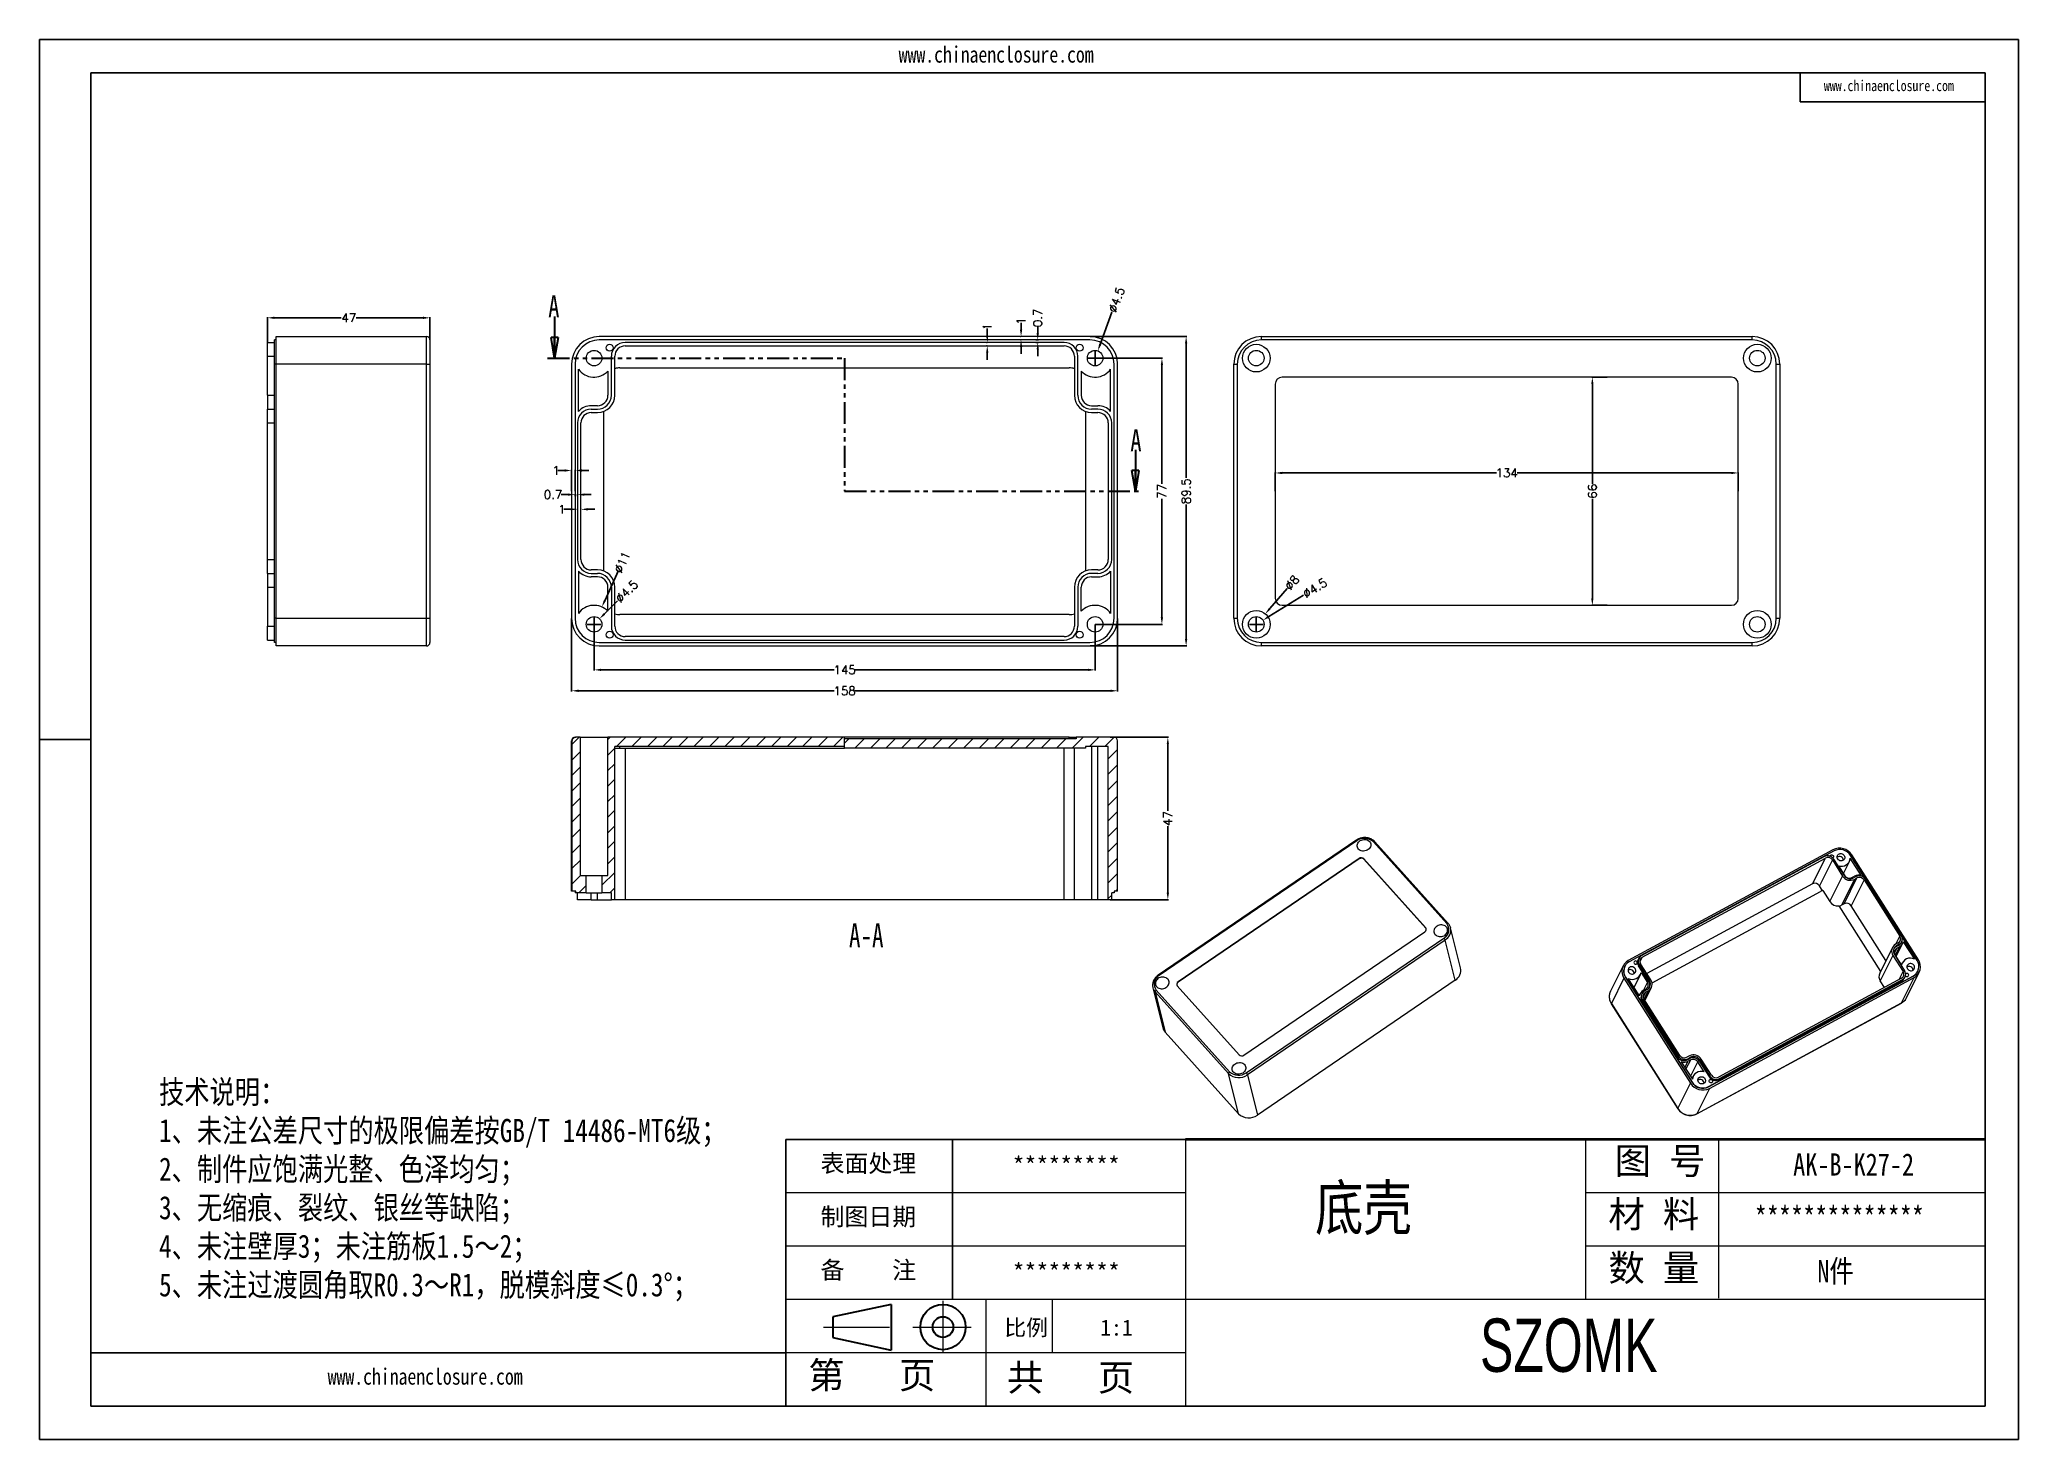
# Model space of a CAD drawing. Header units: inches. Extents: x 953 to 2288, y 1089 to 1493.
# Drawn here: x 953 to 1526, y 1089 to 1493 of the extents above; entities that cross this region are included whole.
import ezdxf

# ---------------------------------------------------------------- set-up
doc = ezdxf.new("R2010")
doc.units = ezdxf.units.IN
doc.linetypes.add('CENTER2', pattern=[28.575, 19.05, -3.175, 3.175, -3.175])
doc.linetypes.add('PHANTOM', pattern=[12.7, 6.35, -1.27, 1.27, -1.27, 1.27, -1.27])
doc.layers.add('文字', color=81, linetype='Continuous')
for name, color, linetype, lineweight in [('粗实线', 7, 'Continuous', 30), ('细实线', 3, 'Continuous', 9), ('细点划线', 2, 'CENTER2', 9)]:
    doc.layers.add(name, color=color, linetype=linetype, lineweight=lineweight)
doc.styles.add('SLDTEXTSTYLE0', font='TXT', dxfattribs={"width": 0.75})
doc.styles.add('SLDTEXTSTYLE3', font='TXT', dxfattribs={"width": 0.7})
doc.styles.get("Standard").update_dxf_attribs({"font": 'txt', "bigfont": 'gbcbig.shx'})
doc.styles.add('宋体', font='', dxfattribs={"width": 0.8, "height": 3.5})
doc.styles.add('长仿宋', font='', dxfattribs={"width": 0.7, "height": 4})
doc.styles.get('宋体').set_extended_font_data('SimSun')
doc.styles.get('长仿宋').set_extended_font_data('SimSun')
doc.dimstyles.new('2.5', dxfattribs={"dimtxt": 2.5, "dimasz": 2, "dimexe": 0.18, "dimexo": 0.0625, "dimgap": 0.09, "dimtad": 0, "dimzin": 9, "dimdsep": 46, "dimtxsty": 'Standard', "dimcen": 2, "dimclrd": 3, "dimclre": 3, "dimadec": 0, "dimazin": 2, "dimtfac": 1, "dimtofl": 0, "dimtmove": 0, "dimatfit": 3, "dimfxl": 1, "dimtolj": 1, "dimtzin": 0, "dimarcsym": 0})
pattern_1 = [(45, (-500.1424, -973.327), (-2.245064, 2.245064), [])]

msp = doc.modelspace()

# ---------------------------------------------------------------- texts
at = {"color": 7, "linetype": 'Continuous', "char_height": 6.35, "attachment_point": 1, "style": 'SLDTEXTSTYLE0'}
for insert in [(1100.293, 1419.447), (1268.753, 1380.7)]:
    msp.add_mtext('A', dxfattribs=dict(at, insert=insert))
at = {"color": 0, "linetype": 'Continuous', "lineweight": 0, "insert": (1192.328, 1237.824), "char_height": 7, "attachment_point": 2, "style": 'SLDTEXTSTYLE3'}
msp.add_mtext('A-A', dxfattribs=at)
at = {"char_height": 5.07288, "width": 2883.17284, "attachment_point": 1}
for s, insert in [('{\\fSimHei|b0|i0|c134|p49;表面处理}', (1179.107, 1170.901)), ('{\\fSimHei|b0|i0|c134|p49;*********}', (1234.668, 1170.249)), ('{\\fSimHei|b0|i0|c134|p49;制图日期}', (1179.107, 1155.476)), ('{\\fSimHei|b0|i0|c134|p49;备    注}', (1179.107, 1140.05)), ('{\\fSimHei|b0|i0|c134|p49;*********}', (1234.668, 1139.398))]:
    msp.add_mtext(s, dxfattribs=dict(at, insert=insert))
at = {"layer": '文字', "color": 0, "attachment_point": 1, "style": '宋体'}
for s, insert, char_height, width in [('www.chinaenclosure.com', (1201.703, 1491.483), 4.71329, 82.80807), ('www.chinaenclosure.com', (1469.456, 1481.666), 3.1422, 55.20538), ('{\\H1.111x;技术说明：\\P1、未注公差尺寸的极限偏差按GB/T 14486-MT6级；\\P2、制件应饱满光整、色泽均匀；\\P3、无缩痕、裂纹、银丝等缺陷；\\P4、未注壁厚3；未注筋板1.5～2；\\P5、未注过渡圆角取R0.3～R1，脱模斜度≤0.3%%D；}', (987.667, 1192.373), 6.02552, 219.46963), ('{\\H1.111x;AK-B-K27-2}', (1460.572, 1171.249), 5.7845, 66.87529), ('底壳', (1322.181, 1161.962), 12.8544, 164.33939), ('{\\H1.111x;**************}', (1449.445, 1155.824), 5.7845, 66.87529), ('{\\H1.111x;N件}', (1467.569, 1140.399), 5.7845, 66.87529), ('www.chinaenclosure.com', (1036.459, 1109.064), 4.71329, 82.80807)]:
    msp.add_mtext(s, dxfattribs=dict(at, insert=insert, char_height=char_height, width=width))
at = {"layer": '粗实线', "insert": (1369.951, 1123.479), "char_height": 15.42533, "width": 172.97979, "attachment_point": 1, "style": '长仿宋'}
msp.add_mtext('{\\fSTXinwei|b0|i0|c134|p2;SZOMK}', dxfattribs=at)
at = {"layer": '细实线', "color": 7, "attachment_point": 1}
for s, insert, char_height, width in [('{\\fSimSun|b0|i0|c134|p54;图 号}', (1408.907, 1172.937), 7.71266, 38.56332), ('{\\fSimSun|b0|i0|c134|p54;材 料   }', (1407.079, 1157.512), 7.71266, 38.56332), ('{\\fSimSun|b0|i0|c134|p54;数 量}', (1407.116, 1142.01), 7.71266, 34.84679), ('{\\fSimSun|b0|i0|c134|p54;比例}', (1232.29, 1123.161), 4.6276, 20.31372), ('{\\fSimSun|b0|i0|c134|p54;1:1}', (1260.008, 1123.161), 4.6276, 20.31372), ('{\\fSimSun|b0|i0|c134|p54;第   页}', (1175.536, 1110.926), 7.71266, 57.84498), ('{\\fSimSun|b0|i0|c134|p54; 共   页}', (1227.835, 1110.271), 7.71266, 57.84498)]:
    msp.add_mtext(s, dxfattribs=dict(at, insert=insert, char_height=char_height, width=width))

# ---------------------------------------------------------------- blocks, each defined once
blk = doc.blocks.new('_CLOSED')
at = {"color": 0, "linetype": 'ByBlock', "lineweight": -2}
for p, q in [((-1, 0.166667), (0, 0)), ((-1, 0.166667), (-1, -0.166667)), ((0, 0), (-1, -0.166667)), ((0, 0), (-1, 0))]:
    blk.add_line(p, q, dxfattribs=at)
blk = doc.blocks.new('*D129')
at = {"color": 3, "lineweight": -2}
for p, q in [((1019.07, 1405.89), (1019.07, 1413.13)), ((1021.07, 1412.95), (1040.4, 1412.95)), ((1064.07, 1412.95), (1044.74, 1412.95)), ((1066.07, 1406.61), (1066.07, 1413.13))]:
    blk.add_line(p, q, dxfattribs=at)
at = {"color": 3}
for points in [[(1021.07, 1413.28), (1021.07, 1412.61), (1019.07, 1412.95)], [(1064.07, 1413.28), (1064.07, 1412.61), (1066.07, 1412.95)]]:
    blk.add_solid(points, dxfattribs=at)
at = {"layer": 'Defpoints', "color": 0}
for p in [(1066.07, 1412.95), (1019.07, 1405.83), (1066.07, 1406.55)]:
    blk.add_point(p, dxfattribs=at)
at = {"color": 0, "insert": (1042.57, 1412.95), "char_height": 2.5, "attachment_point": 5}
blk.add_mtext('\\A1;47', dxfattribs=at)
blk = doc.blocks.new('*D130')
at = {"color": 3, "lineweight": -2}
for p, q in [((1113.56, 1324.22), (1113.56, 1310.93)), ((1258.56, 1324.22), (1258.56, 1310.93)), ((1115.56, 1311.11), (1183.05, 1311.11)), ((1256.56, 1311.11), (1189.06, 1311.11))]:
    blk.add_line(p, q, dxfattribs=at)
at = {"color": 3}
for points in [[(1115.56, 1311.45), (1115.56, 1310.78), (1113.56, 1311.11)], [(1256.56, 1311.45), (1256.56, 1310.78), (1258.56, 1311.11)]]:
    blk.add_solid(points, dxfattribs=at)
at = {"layer": 'Defpoints', "color": 0}
for p in [(1113.56, 1324.28), (1258.56, 1324.28), (1258.56, 1311.11)]:
    blk.add_point(p, dxfattribs=at)
at = {"color": 0, "insert": (1186.06, 1311.11), "char_height": 2.5, "attachment_point": 5}
blk.add_mtext('\\A1;145', dxfattribs=at)
blk = doc.blocks.new('*D131')
at = {"color": 3, "lineweight": -2}
for p, q in [((1107.06, 1325.97), (1107.06, 1304.88)), ((1265.06, 1325.97), (1265.06, 1304.88)), ((1109.06, 1305.06), (1183.05, 1305.06)), ((1263.06, 1305.06), (1189.06, 1305.06))]:
    blk.add_line(p, q, dxfattribs=at)
at = {"color": 3}
for points in [[(1109.06, 1305.39), (1109.06, 1304.72), (1107.06, 1305.06)], [(1263.06, 1305.39), (1263.06, 1304.72), (1265.06, 1305.06)]]:
    blk.add_solid(points, dxfattribs=at)
at = {"layer": 'Defpoints', "color": 0}
for p in [(1107.06, 1326.03), (1265.06, 1326.03), (1107.06, 1305.06)]:
    blk.add_point(p, dxfattribs=at)
at = {"color": 0, "insert": (1186.06, 1305.06), "char_height": 2.5, "attachment_point": 5}
blk.add_mtext('\\A1;158', dxfattribs=at)
blk = doc.blocks.new('*D132')
at = {"color": 3, "lineweight": -2}
for p, q in [((1257.12, 1407.53), (1285.08, 1407.53)), ((1284.9, 1405.53), (1284.9, 1366.62)), ((1284.9, 1320.03), (1284.9, 1358.94)), ((1257.12, 1318.03), (1285.08, 1318.03))]:
    blk.add_line(p, q, dxfattribs=at)
at = {"color": 3}
for points in [[(1284.56, 1405.53), (1285.23, 1405.53), (1284.9, 1407.53)], [(1284.56, 1320.03), (1285.23, 1320.03), (1284.9, 1318.03)]]:
    blk.add_solid(points, dxfattribs=at)
at = {"layer": 'Defpoints', "color": 0}
for p in [(1257.06, 1407.53), (1284.9, 1407.53), (1257.06, 1318.03)]:
    blk.add_point(p, dxfattribs=at)
at = {"color": 0, "insert": (1284.9, 1362.78), "char_height": 2.5, "attachment_point": 5, "rotation": 90}
blk.add_mtext('\\A1;89.5', dxfattribs=at)
blk = doc.blocks.new('*D133')
at = {"color": 3, "lineweight": -2}
for p, q in [((1258.62, 1401.28), (1278.07, 1401.28)), ((1277.89, 1399.28), (1277.89, 1364.95)), ((1277.89, 1326.28), (1277.89, 1360.61)), ((1258.62, 1324.28), (1278.07, 1324.28))]:
    blk.add_line(p, q, dxfattribs=at)
at = {"color": 3}
for points in [[(1277.55, 1399.28), (1278.22, 1399.28), (1277.89, 1401.28)], [(1277.55, 1326.28), (1278.22, 1326.28), (1277.89, 1324.28)]]:
    blk.add_solid(points, dxfattribs=at)
at = {"layer": 'Defpoints', "color": 0}
for p in [(1258.56, 1401.28), (1277.89, 1401.28), (1258.56, 1324.28)]:
    blk.add_point(p, dxfattribs=at)
at = {"color": 0, "insert": (1277.89, 1362.78), "char_height": 2.5, "attachment_point": 5, "rotation": 90}
blk.add_mtext('\\A1;77', dxfattribs=at)
blk = doc.blocks.new('*D134')
at = {"color": 3, "lineweight": -2}
for p, q in [((1263.43, 1414.54), (1260.02, 1405.27)), ((1258.56, 1399.28), (1258.56, 1403.28)), ((1256.56, 1401.28), (1260.56, 1401.28))]:
    blk.add_line(p, q, dxfattribs=at)
at = {"color": 3}
blk.add_solid([(1259.71, 1405.39), (1260.34, 1405.16), (1259.33, 1403.39)], dxfattribs=at)
at = {"layer": 'Defpoints', "color": 0}
for p in [(1259.33, 1403.39), (1257.78, 1399.17)]:
    blk.add_point(p, dxfattribs=at)
at = {"color": 0, "insert": (1264.75, 1418.14), "char_height": 2.5, "attachment_point": 5, "rotation": 69.8298}
blk.add_mtext('\\A1;∅4.5', dxfattribs=at)
blk = doc.blocks.new('*D135')
at = {"color": 3, "lineweight": -2}
for p, q in [((1237.13, 1409.53), (1237.13, 1411.53)), ((1237.07, 1407.53), (1236.95, 1407.53)), ((1237.07, 1406.53), (1236.95, 1406.53)), ((1237.13, 1404.53), (1237.13, 1402.53))]:
    blk.add_line(p, q, dxfattribs=at)
at = {"color": 3}
for points in [[(1236.8, 1409.53), (1237.46, 1409.53), (1237.13, 1407.53)], [(1236.8, 1404.53), (1237.46, 1404.53), (1237.13, 1406.53)]]:
    blk.add_solid(points, dxfattribs=at)
at = {"layer": 'Defpoints', "color": 0}
for p in [(1237.13, 1407.53), (1237.13, 1407.53), (1237.13, 1406.53)]:
    blk.add_point(p, dxfattribs=at)
at = {"color": 0, "insert": (1237.13, 1412.04), "char_height": 2.5, "attachment_point": 5, "rotation": 90}
blk.add_mtext('\\A1;1', dxfattribs=at)
blk = doc.blocks.new('*D136')
at = {"color": 3, "lineweight": -2}
for p, q in [((1241.95, 1408.53), (1241.95, 1410.53)), ((1241.42, 1406.53), (1242.13, 1406.53)), ((1241.42, 1405.83), (1242.13, 1405.83)), ((1241.95, 1403.83), (1241.95, 1401.83))]:
    blk.add_line(p, q, dxfattribs=at)
at = {"color": 3}
for points in [[(1241.62, 1408.53), (1242.28, 1408.53), (1241.95, 1406.53)], [(1241.62, 1403.83), (1242.28, 1403.83), (1241.95, 1405.83)]]:
    blk.add_solid(points, dxfattribs=at)
at = {"layer": 'Defpoints', "color": 0}
for p in [(1241.36, 1406.53), (1241.36, 1405.83), (1241.95, 1406.53)]:
    blk.add_point(p, dxfattribs=at)
at = {"color": 0, "insert": (1241.95, 1412.91), "char_height": 2.5, "attachment_point": 5, "rotation": 90}
blk.add_mtext('\\A1;0.7', dxfattribs=at)
blk = doc.blocks.new('*D137')
at = {"color": 3, "lineweight": -2}
for p, q in [((1227.34, 1407.83), (1227.34, 1409.83)), ((1227.27, 1405.83), (1227.16, 1405.83)), ((1227.27, 1404.83), (1227.16, 1404.83)), ((1227.34, 1402.83), (1227.34, 1400.83))]:
    blk.add_line(p, q, dxfattribs=at)
at = {"color": 3}
for points in [[(1227, 1407.83), (1227.67, 1407.83), (1227.34, 1405.83)], [(1227, 1402.83), (1227.67, 1402.83), (1227.34, 1404.83)]]:
    blk.add_solid(points, dxfattribs=at)
at = {"layer": 'Defpoints', "color": 0}
for p in [(1227.34, 1405.83), (1227.34, 1405.83), (1227.34, 1404.83)]:
    blk.add_point(p, dxfattribs=at)
at = {"color": 0, "insert": (1227.34, 1410.34), "char_height": 2.5, "attachment_point": 5, "rotation": 90}
blk.add_mtext('\\A1;1', dxfattribs=at)
blk = doc.blocks.new('*D138')
at = {"color": 3, "lineweight": -2}
for p, q in [((1314.14, 1334.68), (1309.11, 1328.83)), ((1303.19, 1324.28), (1307.19, 1324.28)), ((1305.19, 1322.28), (1305.19, 1326.28))]:
    blk.add_line(p, q, dxfattribs=at)
at = {"color": 3}
blk.add_solid([(1308.85, 1329.05), (1309.36, 1328.61), (1307.8, 1327.31)], dxfattribs=at)
at = {"layer": 'Defpoints', "color": 0}
for p in [(1307.8, 1327.31), (1302.59, 1321.25)]:
    blk.add_point(p, dxfattribs=at)
at = {"color": 0, "insert": (1315.55, 1336.33), "char_height": 2.5, "attachment_point": 5, "rotation": 49.3062}
blk.add_mtext('\\A1;∅8', dxfattribs=at)
blk = doc.blocks.new('*D139')
at = {"color": 3, "lineweight": -2}
for p, q in [((1318.88, 1332.74), (1308.81, 1326.52)), ((1303.19, 1324.28), (1307.19, 1324.28)), ((1305.19, 1322.28), (1305.19, 1326.28))]:
    blk.add_line(p, q, dxfattribs=at)
at = {"color": 3}
blk.add_solid([(1308.63, 1326.8), (1308.99, 1326.23), (1307.11, 1325.46)], dxfattribs=at)
at = {"layer": 'Defpoints', "color": 0}
for p in [(1303.28, 1323.1), (1307.11, 1325.46)]:
    blk.add_point(p, dxfattribs=at)
at = {"color": 0, "insert": (1322.15, 1334.76), "char_height": 2.5, "attachment_point": 5, "rotation": 31.7253}
blk.add_mtext('\\A1;∅4.5', dxfattribs=at)
blk = doc.blocks.new('*D140')
at = {"color": 3, "lineweight": -2}
for p, q in [((1120.3, 1331.08), (1116.55, 1327.3)), ((1111.56, 1324.28), (1115.56, 1324.28)), ((1113.56, 1322.28), (1113.56, 1326.28))]:
    blk.add_line(p, q, dxfattribs=at)
at = {"color": 3}
blk.add_solid([(1116.31, 1327.54), (1116.79, 1327.07), (1115.14, 1325.88)], dxfattribs=at)
at = {"layer": 'Defpoints', "color": 0}
for p in [(1115.14, 1325.88), (1111.97, 1322.68)]:
    blk.add_point(p, dxfattribs=at)
at = {"color": 0, "insert": (1123, 1333.81), "char_height": 2.5, "attachment_point": 5, "rotation": 45.2681}
blk.add_mtext('\\A1;∅4.5', dxfattribs=at)
blk = doc.blocks.new('*D141')
at = {"color": 3, "lineweight": -2}
for p, q in [((1120.61, 1339.89), (1116.64, 1331.12)), ((1111.56, 1324.28), (1115.56, 1324.28)), ((1113.56, 1322.28), (1113.56, 1326.28))]:
    blk.add_line(p, q, dxfattribs=at)
at = {"color": 3}
blk.add_solid([(1116.34, 1331.25), (1116.95, 1330.98), (1115.82, 1329.29)], dxfattribs=at)
at = {"layer": 'Defpoints', "color": 0}
for p in [(1115.82, 1329.29), (1111.29, 1319.27)]:
    blk.add_point(p, dxfattribs=at)
at = {"color": 0, "insert": (1121.68, 1342.25), "char_height": 2.5, "attachment_point": 5, "rotation": 65.6893}
blk.add_mtext('\\A1;∅11', dxfattribs=at)
blk = doc.blocks.new('*D142')
at = {"color": 3, "lineweight": -2}
for p, q in [((1105.06, 1368.79), (1103.06, 1368.79)), ((1107.06, 1362.84), (1107.06, 1368.97)), ((1108.06, 1362.84), (1108.06, 1368.97)), ((1110.06, 1368.79), (1112.06, 1368.79))]:
    blk.add_line(p, q, dxfattribs=at)
at = {"color": 3}
for points in [[(1105.06, 1369.12), (1105.06, 1368.45), (1107.06, 1368.79)], [(1110.06, 1369.12), (1110.06, 1368.45), (1108.06, 1368.79)]]:
    blk.add_solid(points, dxfattribs=at)
at = {"layer": 'Defpoints', "color": 0}
for p in [(1107.06, 1368.79), (1107.06, 1362.78), (1108.06, 1362.78)]:
    blk.add_point(p, dxfattribs=at)
at = {"color": 0, "insert": (1102.55, 1368.79), "char_height": 2.5, "attachment_point": 5}
blk.add_mtext('\\A1;1', dxfattribs=at)
blk = doc.blocks.new('*D143')
at = {"color": 3, "lineweight": -2}
for p, q in [((1106.06, 1361.8), (1104.06, 1361.8)), ((1108.06, 1361.36), (1108.06, 1361.98)), ((1108.76, 1361.36), (1108.76, 1361.98)), ((1110.76, 1361.8), (1112.76, 1361.8))]:
    blk.add_line(p, q, dxfattribs=at)
at = {"color": 3}
for points in [[(1106.06, 1362.14), (1106.06, 1361.47), (1108.06, 1361.8)], [(1110.76, 1362.14), (1110.76, 1361.47), (1108.76, 1361.8)]]:
    blk.add_solid(points, dxfattribs=at)
at = {"layer": 'Defpoints', "color": 0}
for p in [(1108.06, 1361.8), (1108.06, 1361.29), (1108.76, 1361.29)]:
    blk.add_point(p, dxfattribs=at)
at = {"color": 0, "insert": (1101.68, 1361.8), "char_height": 2.5, "attachment_point": 5}
blk.add_mtext('\\A1;0.7', dxfattribs=at)
blk = doc.blocks.new('*D144')
at = {"color": 3, "lineweight": -2}
for p, q in [((1106.76, 1357.55), (1104.76, 1357.55)), ((1108.76, 1357.62), (1108.76, 1357.73)), ((1109.76, 1357.62), (1109.76, 1357.73)), ((1111.76, 1357.55), (1113.76, 1357.55))]:
    blk.add_line(p, q, dxfattribs=at)
at = {"color": 3}
for points in [[(1106.76, 1357.89), (1106.76, 1357.22), (1108.76, 1357.55)], [(1111.76, 1357.89), (1111.76, 1357.22), (1109.76, 1357.55)]]:
    blk.add_solid(points, dxfattribs=at)
at = {"layer": 'Defpoints', "color": 0}
for p in [(1108.76, 1357.55), (1108.76, 1357.55), (1109.76, 1357.55)]:
    blk.add_point(p, dxfattribs=at)
at = {"color": 0, "insert": (1104.25, 1357.55), "char_height": 2.5, "attachment_point": 5}
blk.add_mtext('\\A1;1', dxfattribs=at)
blk = doc.blocks.new('*D145')
at = {"color": 3, "lineweight": -2}
for p, q in [((1262.92, 1291.62), (1279.78, 1291.62)), ((1279.6, 1289.62), (1279.6, 1270.29)), ((1279.6, 1246.62), (1279.6, 1265.94)), ((1262.92, 1244.62), (1279.78, 1244.62))]:
    blk.add_line(p, q, dxfattribs=at)
at = {"color": 3}
for points in [[(1279.27, 1289.62), (1279.94, 1289.62), (1279.6, 1291.62)], [(1279.27, 1246.62), (1279.94, 1246.62), (1279.6, 1244.62)]]:
    blk.add_solid(points, dxfattribs=at)
at = {"layer": 'Defpoints', "color": 0}
for p in [(1262.86, 1291.62), (1279.6, 1291.62), (1262.86, 1244.62)]:
    blk.add_point(p, dxfattribs=at)
at = {"color": 0, "insert": (1279.6, 1268.12), "char_height": 2.5, "attachment_point": 5, "rotation": 90}
blk.add_mtext('\\A1;47', dxfattribs=at)
blk = doc.blocks.new('*D146')
at = {"color": 3, "lineweight": -2}
for p, q in [((1310.69, 1362.84), (1310.69, 1368.25)), ((1312.69, 1368.07), (1374.69, 1368.07)), ((1442.69, 1368.07), (1380.7, 1368.07)), ((1444.69, 1362.84), (1444.69, 1368.25))]:
    blk.add_line(p, q, dxfattribs=at)
at = {"color": 3}
for points in [[(1312.69, 1368.4), (1312.69, 1367.73), (1310.69, 1368.07)], [(1442.69, 1368.4), (1442.69, 1367.73), (1444.69, 1368.07)]]:
    blk.add_solid(points, dxfattribs=at)
at = {"layer": 'Defpoints', "color": 0}
for p in [(1444.69, 1368.07), (1310.69, 1362.78), (1444.69, 1362.78)]:
    blk.add_point(p, dxfattribs=at)
at = {"color": 0, "insert": (1377.69, 1368.07), "char_height": 2.5, "attachment_point": 5}
blk.add_mtext('\\A1;134', dxfattribs=at)
blk = doc.blocks.new('*D147')
at = {"color": 3, "lineweight": -2}
for p, q in [((1406.71, 1395.78), (1402.28, 1395.78)), ((1402.46, 1393.78), (1402.46, 1364.95)), ((1402.46, 1331.78), (1402.46, 1360.61)), ((1406.71, 1329.78), (1402.28, 1329.78))]:
    blk.add_line(p, q, dxfattribs=at)
at = {"color": 3}
for points in [[(1402.12, 1393.78), (1402.79, 1393.78), (1402.46, 1395.78)], [(1402.12, 1331.78), (1402.79, 1331.78), (1402.46, 1329.78)]]:
    blk.add_solid(points, dxfattribs=at)
at = {"layer": 'Defpoints', "color": 0}
for p in [(1406.77, 1395.78), (1402.46, 1329.78), (1406.77, 1329.78)]:
    blk.add_point(p, dxfattribs=at)
at = {"color": 0, "insert": (1402.46, 1362.78), "char_height": 2.5, "attachment_point": 5, "rotation": 90}
blk.add_mtext('\\A1;66', dxfattribs=at)

# ---------------------------------------------------------------- dimensions: what is measured, and where the dimension line sits
for p1, p2, picture, middle in [((1257.781, 1399.17), (1259.333, 1403.394), '*D134', (1264.752, 1418.145)), ((1111.293, 1319.269), (1115.822, 1329.294), '*D141', (1121.676, 1342.254)), ((1111.974, 1322.683), (1115.141, 1325.88), '*D140', (1122.999, 1333.812)), ((1302.587, 1321.249), (1307.803, 1327.314), '*D138', (1315.554, 1336.328)), ((1303.281, 1323.098), (1307.109, 1325.465), '*D139', (1322.145, 1334.761))]:
    dim = msp.add_diameter_dim_2p(p1=p1, p2=p2, dimstyle='2.5')
    dim.commit()
    dim.dimension.update_dxf_attribs({"geometry": picture, "text_midpoint": middle, "dimtype": 163})
for base, p1, p2, picture, middle in [((1066.071, 1412.948), (1019.071, 1405.832), (1066.071, 1406.547), '*D129', (1042.571, 1412.948)), ((1444.695, 1368.065), (1310.695, 1362.782), (1444.695, 1362.782), '*D146', (1377.695, 1368.065)), ((1108.057, 1361.803), (1108.757, 1361.295), (1108.057, 1361.295), '*D143', (1101.676, 1361.803)), ((1108.757, 1357.553), (1109.757, 1357.553), (1108.757, 1357.553), '*D144', (1104.251, 1357.553)), ((1107.057, 1305.056), (1265.057, 1326.032), (1107.057, 1326.032), '*D131', (1186.057, 1305.056)), ((1258.557, 1311.114), (1113.557, 1324.282), (1258.557, 1324.282), '*D130', (1186.057, 1311.114))]:
    dim = msp.add_linear_dim(base=base, p1=p1, p2=p2, dimstyle='2.5')
    dim.commit()
    dim.dimension.update_dxf_attribs({"geometry": picture, "text_midpoint": middle})
for base, p1, p2, picture, middle in [((1241.952, 1406.532), (1241.355, 1405.832), (1241.355, 1406.532), '*D136', (1241.952, 1412.913)), ((1227.337, 1405.832), (1227.337, 1404.832), (1227.337, 1405.832), '*D137', (1227.337, 1410.338)), ((1237.13, 1407.532), (1237.13, 1406.532), (1237.13, 1407.532), '*D135', (1237.13, 1412.038)), ((1277.887, 1401.282), (1258.557, 1324.282), (1258.557, 1401.282), '*D133', (1277.887, 1362.782)), ((1402.457, 1329.782), (1406.768, 1395.782), (1406.768, 1329.782), '*D147', (1402.457, 1362.782)), ((1279.603, 1291.617), (1262.857, 1244.617), (1262.857, 1291.617), '*D145', (1279.603, 1268.117))]:
    dim = msp.add_linear_dim(base=base, p1=p1, p2=p2, angle=90, dimstyle='2.5')
    dim.commit()
    dim.dimension.update_dxf_attribs({"geometry": picture, "text_midpoint": middle})
dim = msp.add_linear_dim(base=(1284.896, 1407.532), p1=(1257.057, 1318.032), p2=(1257.057, 1407.532), angle=90, dimstyle='2.5')
dim.commit()
dim.dimension.update_dxf_attribs({"geometry": '*D132', "text_midpoint": (1284.896, 1362.782), "dimtype": 160})
dim = msp.add_linear_dim(base=(1107.057, 1368.787), p1=(1108.057, 1362.782), p2=(1107.057, 1362.782), dimstyle='2.5')
dim.commit()
dim.dimension.update_dxf_attribs({"geometry": '*D142', "text_midpoint": (1102.551, 1368.787), "dimtype": 160})

# ---------------------------------------------------------------- hatches: boundary and pattern name
at = {"linetype": 'Continuous', "lineweight": 0}
h = msp.add_hatch(dxfattribs=at)
h.set_pattern_fill('ANSI31', color=4, style=0)
h.set_pattern_definition(pattern_1)
edge = h.paths.add_edge_path(flags=0)
edge.add_line((1108.28, 1246.617), (1111.307, 1246.617))
edge.add_line((1111.307, 1246.617), (1111.307, 1251.617))
edge.add_line((1111.307, 1251.617), (1109.557, 1251.617))
edge.add_line((1109.557, 1251.617), (1109.557, 1291.617))
edge.add_line((1109.557, 1291.617), (1108.28, 1291.617))
edge.add_spline(control_points=[(1108.28, 1291.617), (1108.201, 1291.617), (1108.122, 1291.608), (1108.045, 1291.591), (1107.934, 1291.565), (1107.825, 1291.521), (1107.728, 1291.461), (1107.63, 1291.401), (1107.542, 1291.323), (1107.47, 1291.234), (1107.43, 1291.185), (1107.395, 1291.131), (1107.365, 1291.075), (1107.314, 1290.978), (1107.279, 1290.871), (1107.262, 1290.763), (1107.255, 1290.715), (1107.251, 1290.666), (1107.251, 1290.617)], knot_values=[0.0054904, 0.0054904, 0.0054904, 0.0054904, 0.005728, 0.005728, 0.005728, 0.0060744, 0.0060744, 0.0060744, 0.0064213, 0.0064213, 0.0064213, 0.0066125, 0.0066125, 0.0066125, 0.0069434, 0.0069434, 0.0069434, 0.0070913, 0.0070913, 0.0070913, 0.0070913], weights=[1, 1, 1, 1, 1, 1, 1, 1, 1, 1, 1, 1, 1, 1, 1, 1, 1, 1, 1], degree=3, periodic=0)
edge.add_line((1107.251, 1290.617), (1107.251, 1247.117))
edge.add_line((1107.251, 1247.117), (1108.28, 1247.117))
edge.add_line((1108.28, 1247.117), (1108.28, 1246.617))
h = msp.add_hatch(dxfattribs=at)
h.set_pattern_fill('ANSI31', color=4, style=0)
h.set_pattern_definition(pattern_1)
h.paths.add_polyline_path([(1119.557, 1288.917), (1186.057, 1288.917), (1186.057, 1291.617), (1117.557, 1291.617), (1117.557, 1251.617), (1115.807, 1251.617), (1115.807, 1246.617), (1118.557, 1246.617), (1118.557, 1244.617), (1119.557, 1244.617)], flags=0)
h = msp.add_hatch(dxfattribs=at)
h.set_pattern_fill('ANSI31', color=4, style=0)
h.set_pattern_definition([(45, (845.221, 818.8592), (-2.245064, 2.245064), [])])
edge = h.paths.add_edge_path(flags=0)
edge.add_line((1186.057, 1288.417), (1255.757, 1288.417))
edge.add_line((1255.757, 1288.417), (1255.757, 1288.917))
edge.add_line((1255.757, 1288.917), (1262.357, 1288.917))
edge.add_line((1262.357, 1288.917), (1262.357, 1244.617))
edge.add_line((1262.357, 1244.617), (1263.357, 1244.617))
edge.add_line((1263.357, 1244.617), (1263.357, 1246.617))
edge.add_line((1263.357, 1246.617), (1264.057, 1246.617))
edge.add_line((1264.057, 1246.617), (1264.057, 1247.117))
edge.add_line((1264.057, 1247.117), (1265.057, 1247.117))
edge.add_line((1265.057, 1247.117), (1265.057, 1290.617))
edge.add_arc((1264.057, 1290.617), 1, 0, 90)
edge.add_line((1264.057, 1291.617), (1253.057, 1291.617))
edge.add_line((1253.057, 1291.617), (1253.057, 1291.117))
edge.add_line((1253.057, 1291.117), (1186.057, 1291.117))
edge.add_line((1186.057, 1291.117), (1186.057, 1288.417))

# ---------------------------------------------------------------- linework, layer by layer
for p, q in [((953.092, 1493.426), (1525.757, 1493.426)), ((953.092, 1493.426), (953.092, 1088.511)), ((1525.757, 1493.426), (1525.757, 1088.511)), ((967.91, 1483.785), (1516.116, 1483.785)), ((967.91, 1483.785), (967.91, 1098.152)), ((1462.556, 1483.785), (1462.556, 1475.417)), ((1516.116, 1483.785), (1516.116, 1098.152)), ((1462.556, 1475.417), (1516.116, 1475.417)), ((967.91, 1290.969), (953.092, 1290.969)), ((953.092, 1275.972), (953.092, 1088.511)), ((1284.736, 1175.279), (1169.046, 1175.279)), ((1169.046, 1098.152), (1169.046, 1175.279)), ((1217.251, 1129.003), (1217.251, 1175.279)), ((1169.046, 1113.577), (967.91, 1113.577)), ((967.91, 1098.152), (1516.116, 1098.152)), ((953.092, 1088.511), (1525.757, 1088.511)), ((953.092, 1088.511), (1218.215, 1088.511))]:
    msp.add_line(p, q)
at = {"color": 7, "linetype": 'Continuous', "lineweight": 30}
for p, q in [((1102.123, 1413.282), (1102.123, 1401.282)), ((1270.2, 1374.782), (1270.2, 1362.782))]:
    msp.add_line(p, q, dxfattribs=at)
at = {"color": 7, "linetype": 'Continuous', "lineweight": 15}
for p, q in [((1019.071, 1405.832), (1021.071, 1405.832)), ((1019.071, 1401.832), (1019.071, 1405.832)), ((1021.571, 1406.532), (1021.071, 1406.532)), ((1021.071, 1399.532), (1021.071, 1406.532)), ((1021.571, 1399.532), (1021.571, 1407.532)), ((1021.571, 1407.532), (1065.071, 1407.532)), ((1065.071, 1399.532), (1065.071, 1407.532)), ((1066.071, 1406.532), (1066.071, 1399.532)), ((1257.057, 1407.532), (1115.057, 1407.532)), ((1257.057, 1406.532), (1115.057, 1406.532)), ((1249.557, 1405.832), (1122.557, 1405.832)), ((1122.557, 1404.832), (1249.557, 1404.832)), ((1306.695, 1406.532), (1306.695, 1407.532)), ((1306.695, 1407.532), (1448.695, 1407.532)), ((1448.695, 1406.532), (1306.695, 1406.532)), ((1448.695, 1406.532), (1448.695, 1407.532)), ((1019.071, 1401.832), (1021.071, 1401.832)), ((1019.071, 1390.532), (1019.071, 1401.832)), ((1021.571, 1399.532), (1021.071, 1399.532)), ((1021.071, 1326.032), (1021.071, 1399.532)), ((1021.571, 1326.032), (1021.571, 1399.532)), ((1065.071, 1399.532), (1021.571, 1399.532)), ((1065.071, 1326.032), (1065.071, 1399.532)), ((1065.071, 1399.532), (1066.071, 1399.532)), ((1066.071, 1399.532), (1066.071, 1326.032)), ((1107.057, 1399.532), (1107.057, 1326.032)), ((1108.057, 1399.532), (1108.057, 1326.032)), ((1109.057, 1385.895), (1109.057, 1398.119)), ((1117.557, 1397.507), (1117.557, 1390.532)), ((1118.557, 1390.532), (1118.557, 1401.832)), ((1119.557, 1390.532), (1119.557, 1401.832)), ((1121.057, 1398.482), (1251.057, 1398.482)), ((1252.557, 1401.832), (1252.557, 1390.532)), ((1253.557, 1390.532), (1253.557, 1401.832)), ((1254.557, 1397.507), (1254.557, 1390.532)), ((1263.057, 1385.895), (1263.057, 1398.119)), ((1264.057, 1326.032), (1264.057, 1399.532)), ((1265.057, 1326.032), (1265.057, 1399.532)), ((1298.695, 1399.532), (1299.695, 1399.532)), ((1298.695, 1326.032), (1298.695, 1399.532)), ((1299.695, 1399.532), (1299.695, 1326.032)), ((1455.695, 1399.532), (1456.695, 1399.532)), ((1455.695, 1326.032), (1455.695, 1399.532)), ((1456.695, 1399.532), (1456.695, 1326.032)), ((1310.695, 1393.782), (1310.695, 1331.782)), ((1442.695, 1395.782), (1312.695, 1395.782)), ((1444.695, 1331.782), (1444.695, 1393.782)), ((1019.071, 1390.532), (1021.071, 1390.532)), ((1019.071, 1390.532), (1019.071, 1386.532)), ((1019.071, 1386.532), (1021.071, 1386.532)), ((1019.071, 1382.532), (1019.071, 1386.532)), ((1114.557, 1387.532), (1112.757, 1387.532)), ((1112.757, 1386.532), (1114.557, 1386.532)), ((1116.357, 1339.696), (1116.357, 1385.867)), ((1255.757, 1385.867), (1255.757, 1339.696)), ((1257.557, 1387.532), (1259.357, 1387.532)), ((1259.357, 1386.532), (1257.557, 1386.532)), ((1019.071, 1343.032), (1019.071, 1382.532)), ((1019.071, 1382.532), (1021.071, 1382.532)), ((1108.757, 1382.532), (1108.757, 1343.032)), ((1109.757, 1343.032), (1109.757, 1382.532)), ((1112.757, 1385.532), (1114.557, 1385.532)), ((1257.557, 1385.532), (1259.357, 1385.532)), ((1262.357, 1382.532), (1262.357, 1343.032)), ((1263.357, 1343.032), (1263.357, 1382.532)), ((1019.071, 1339.032), (1019.071, 1343.032)), ((1019.071, 1343.032), (1021.071, 1343.032)), ((1019.071, 1339.032), (1021.071, 1339.032)), ((1019.071, 1339.032), (1019.071, 1335.032)), ((1019.071, 1335.032), (1021.071, 1335.032)), ((1019.071, 1335.032), (1019.071, 1323.732)), ((1109.057, 1339.669), (1109.057, 1327.444)), ((1114.557, 1340.032), (1112.757, 1340.032)), ((1112.757, 1339.032), (1114.557, 1339.032)), ((1114.557, 1338.032), (1112.757, 1338.032)), ((1117.557, 1328.057), (1117.557, 1335.032)), ((1118.557, 1335.032), (1118.557, 1323.732)), ((1119.557, 1323.732), (1119.557, 1335.032)), ((1252.557, 1335.032), (1252.557, 1323.732)), ((1253.557, 1335.032), (1253.557, 1323.732)), ((1254.557, 1328.057), (1254.557, 1335.032)), ((1259.357, 1340.032), (1257.557, 1340.032)), ((1259.357, 1339.032), (1257.557, 1339.032)), ((1257.557, 1338.032), (1259.357, 1338.032)), ((1263.057, 1339.669), (1263.057, 1327.444)), ((1312.695, 1329.782), (1442.695, 1329.782)), ((1019.071, 1323.732), (1021.071, 1323.732)), ((1019.071, 1319.732), (1019.071, 1323.732)), ((1021.571, 1326.032), (1021.071, 1326.032)), ((1021.071, 1319.032), (1021.071, 1326.032)), ((1021.571, 1318.032), (1021.571, 1326.032)), ((1021.571, 1326.032), (1065.071, 1326.032)), ((1065.071, 1318.032), (1065.071, 1326.032)), ((1065.071, 1326.032), (1066.071, 1326.032)), ((1066.071, 1326.032), (1066.071, 1319.032)), ((1251.057, 1327.082), (1121.057, 1327.082)), ((1298.695, 1326.032), (1299.695, 1326.032)), ((1455.695, 1326.032), (1456.695, 1326.032)), ((1019.071, 1319.732), (1021.071, 1319.732)), ((1021.571, 1319.032), (1021.071, 1319.032)), ((1065.071, 1318.032), (1021.571, 1318.032)), ((1115.057, 1319.032), (1257.057, 1319.032)), ((1115.057, 1318.032), (1257.057, 1318.032)), ((1249.557, 1320.732), (1122.557, 1320.732)), ((1122.557, 1319.732), (1249.557, 1319.732)), ((1306.695, 1319.032), (1448.695, 1319.032)), ((1306.695, 1318.032), (1306.695, 1319.032)), ((1448.695, 1318.032), (1306.695, 1318.032)), ((1448.695, 1318.032), (1448.695, 1319.032)), ((1107.251, 1290.617), (1107.057, 1290.617)), ((1107.057, 1247.117), (1107.057, 1290.617)), ((1107.251, 1247.117), (1107.251, 1290.617)), ((1108.057, 1291.617), (1108.28, 1291.617)), ((1109.557, 1291.617), (1108.28, 1291.617)), ((1109.557, 1291.617), (1109.557, 1251.617)), ((1109.557, 1291.617), (1117.557, 1291.617)), ((1117.557, 1251.617), (1117.557, 1291.617)), ((1186.057, 1291.617), (1117.557, 1291.617)), ((1119.557, 1244.617), (1119.557, 1288.917)), ((1186.057, 1288.917), (1119.557, 1288.917)), ((1121.057, 1288.417), (1121.057, 1288.917)), ((1186.057, 1288.917), (1186.057, 1291.617)), ((1251.057, 1291.617), (1186.057, 1291.617)), ((1253.057, 1291.117), (1186.057, 1291.117)), ((1186.057, 1288.417), (1186.057, 1288.917)), ((1251.057, 1291.117), (1251.057, 1291.617)), ((1251.057, 1291.617), (1253.057, 1291.617)), ((1253.057, 1291.617), (1253.057, 1291.117)), ((1264.057, 1291.617), (1253.057, 1291.617)), ((1262.357, 1288.917), (1255.757, 1288.917)), ((1255.757, 1288.917), (1255.757, 1288.417)), ((1257.557, 1288.917), (1257.557, 1244.617)), ((1259.357, 1244.617), (1259.357, 1288.917)), ((1262.357, 1244.617), (1262.357, 1288.917)), ((1265.057, 1247.117), (1265.057, 1290.617)), ((1119.557, 1288.417), (1121.057, 1288.417)), ((1121.057, 1288.417), (1186.057, 1288.417)), ((1255.757, 1288.417), (1186.057, 1288.417)), ((1252.557, 1244.617), (1252.557, 1288.417)), ((1334.04, 1261.8), (1276.845, 1222.812)), ((1334.254, 1261.654), (1277.06, 1222.666)), ((1360.307, 1237.715), (1339.094, 1261.327)), ((1360.746, 1237.782), (1339.533, 1261.394)), ((1334.94, 1256.553), (1282.579, 1220.86)), ((1334.974, 1256.419), (1282.612, 1220.727)), ((1334.974, 1256.419), (1334.94, 1256.553)), ((1354.217, 1236.542), (1336.323, 1256.46)), ((1336.323, 1256.46), (1336.357, 1256.326)), ((1354.25, 1236.409), (1336.357, 1256.326)), ((1472.095, 1259.068), (1412.841, 1227.018)), ((1472.399, 1258.739), (1413.145, 1226.69)), ((1469.621, 1257.095), (1416.626, 1228.431)), ((1416.889, 1228.018), (1469.883, 1256.682)), ((1466.164, 1249.205), (1469.883, 1256.682)), ((1471.922, 1256.12), (1468.203, 1248.643)), ((1471.922, 1256.12), (1474.887, 1251.453)), ((1475.304, 1251.679), (1472.34, 1256.346)), ((1473.724, 1254.448), (1475.554, 1251.567)), ((1475.14, 1252.218), (1476.865, 1255.685)), ((1480.317, 1251.57), (1477.11, 1256.619)), ((1496.439, 1227.073), (1477.157, 1257.428)), ((1496.815, 1227.214), (1477.532, 1257.57)), ((1109.557, 1251.617), (1111.307, 1251.617)), ((1111.307, 1246.617), (1111.307, 1251.617)), ((1111.307, 1251.617), (1115.807, 1251.617)), ((1115.807, 1251.617), (1115.807, 1246.617)), ((1115.807, 1251.617), (1117.557, 1251.617)), ((1466.164, 1249.205), (1418.221, 1223.273)), ((1469.103, 1247.226), (1468.203, 1248.643)), ((1471.21, 1244.061), (1474.887, 1251.453)), ((1478.285, 1250.517), (1474.566, 1243.04)), ((1475.317, 1243.446), (1479.036, 1250.923)), ((1481.075, 1250.361), (1477.356, 1242.884)), ((1477.592, 1251.005), (1478.344, 1251.411)), ((1478.774, 1251.336), (1478.023, 1250.93)), ((1478.285, 1250.517), (1479.036, 1250.923)), ((1481.075, 1250.361), (1491.438, 1234.048)), ((1491.855, 1234.273), (1481.492, 1250.587)), ((1107.251, 1247.117), (1107.057, 1247.117)), ((1108.28, 1247.117), (1107.251, 1247.117)), ((1108.057, 1247.117), (1108.057, 1246.617)), ((1108.28, 1246.617), (1108.057, 1246.617)), ((1108.28, 1246.617), (1108.28, 1247.117)), ((1111.307, 1246.617), (1108.28, 1246.617)), ((1108.757, 1244.617), (1108.757, 1246.617)), ((1112.757, 1244.617), (1108.757, 1244.617)), ((1111.307, 1246.617), (1115.807, 1246.617)), ((1112.757, 1244.617), (1112.757, 1246.617)), ((1112.757, 1244.617), (1114.557, 1244.617)), ((1114.557, 1244.617), (1114.557, 1246.617)), ((1114.557, 1244.617), (1118.557, 1244.617)), ((1118.557, 1246.617), (1115.807, 1246.617)), ((1118.557, 1244.617), (1118.557, 1246.617)), ((1119.557, 1244.617), (1118.557, 1244.617)), ((1122.557, 1244.617), (1119.557, 1244.617)), ((1249.557, 1244.617), (1122.557, 1244.617)), ((1252.557, 1244.617), (1249.557, 1244.617)), ((1257.557, 1244.617), (1252.557, 1244.617)), ((1259.357, 1244.617), (1257.557, 1244.617)), ((1262.357, 1244.617), (1259.357, 1244.617)), ((1263.357, 1244.617), (1262.357, 1244.617)), ((1263.357, 1244.617), (1263.357, 1246.617)), ((1264.057, 1246.617), (1263.357, 1246.617)), ((1264.057, 1247.117), (1264.057, 1246.617)), ((1265.057, 1247.117), (1264.057, 1247.117)), ((1419.72, 1220.622), (1468.498, 1247.005)), ((1469.188, 1247.242), (1471.21, 1244.061)), ((1473.769, 1242.856), (1485.847, 1223.842)), ((1475.317, 1243.446), (1474.566, 1243.04)), ((1487.43, 1227.024), (1477.356, 1242.884)), ((1301.627, 1199.658), (1353.989, 1235.351)), ((1302.313, 1194.557), (1359.508, 1233.544)), ((1359.863, 1232.956), (1302.668, 1193.969)), ((1354.25, 1236.409), (1354.217, 1236.542)), ((1362.772, 1221.331), (1359.863, 1232.956)), ((1361.417, 1236.565), (1361.435, 1236.497)), ((1364.344, 1224.872), (1361.435, 1236.497)), ((1490.973, 1232.131), (1490.222, 1231.725)), ((1491.068, 1231.381), (1490.316, 1230.975)), ((1490.484, 1231.312), (1490.316, 1230.975)), ((1490.402, 1228.192), (1492.256, 1231.919)), ((1491.235, 1231.718), (1490.484, 1231.312)), ((1491.235, 1231.718), (1491.068, 1231.381)), ((1491.809, 1232.142), (1491.977, 1232.48)), ((1492.444, 1232.479), (1495.651, 1227.43)), ((1415.885, 1227.67), (1415.717, 1227.332)), ((1416.007, 1225.876), (1415.839, 1225.539)), ((1418.803, 1220.872), (1415.839, 1225.539)), ((1418.971, 1221.209), (1416.007, 1225.876)), ((1419.388, 1221.435), (1416.424, 1226.102)), ((1489.295, 1230.774), (1485.618, 1223.381)), ((1489.447, 1228.532), (1485.77, 1221.139)), ((1489.447, 1228.532), (1492.412, 1223.865)), ((1489.865, 1228.757), (1492.829, 1224.09)), ((1491.944, 1225.765), (1490.114, 1228.645)), ((1490.579, 1230.562), (1491.33, 1230.968)), ((1492.141, 1226.333), (1491.896, 1225.84)), ((1282.579, 1220.86), (1282.612, 1220.727)), ((1362.772, 1221.331), (1305.577, 1182.344)), ((1411.358, 1225.496), (1407.706, 1218.154)), ((1411.601, 1221.909), (1407.949, 1214.567)), ((1411.601, 1221.909), (1430.884, 1191.553)), ((1411.848, 1225.357), (1411.806, 1225.273)), ((1412.019, 1222.134), (1412.061, 1222.219)), ((1412.019, 1222.134), (1431.301, 1191.779)), ((1412.061, 1222.219), (1431.343, 1191.863)), ((1416.056, 1216.812), (1412.848, 1221.861)), ((1414.511, 1219.244), (1416.359, 1222.958)), ((1416.556, 1223.527), (1418.386, 1220.646)), ((1418.971, 1221.209), (1418.803, 1220.872)), ((1436.059, 1190.468), (1495.313, 1222.517)), ((1436.101, 1190.552), (1495.355, 1222.602)), ((1436.321, 1190.055), (1495.575, 1222.104)), ((1491.947, 1221.949), (1438.952, 1193.284)), ((1439.047, 1192.534), (1492.042, 1221.198)), ((1439.215, 1192.871), (1492.209, 1221.536)), ((1486.967, 1219.255), (1485.77, 1221.139)), ((1491.923, 1214.762), (1495.575, 1222.104)), ((1492.209, 1221.536), (1492.042, 1221.198)), ((1492.783, 1221.959), (1492.951, 1222.297)), ((1493.406, 1216.285), (1497.058, 1223.627)), ((1495.313, 1222.517), (1495.355, 1222.602)), ((1496.61, 1223.85), (1496.652, 1223.934)), ((1275.266, 1219.179), (1278.175, 1207.555)), ((1275.284, 1219.112), (1275.266, 1219.179)), ((1297.137, 1194.342), (1275.924, 1217.954)), ((1275.924, 1217.954), (1278.834, 1206.329)), ((1276.26, 1218.496), (1297.473, 1194.884)), ((1282.35, 1219.669), (1300.244, 1199.751)), ((1407.945, 1214.524), (1427.227, 1184.169)), ((1407.949, 1214.567), (1427.232, 1184.211)), ((1416.243, 1217.372), (1416.005, 1216.892)), ((1416.859, 1217.487), (1416.691, 1217.149)), ((1416.981, 1215.693), (1416.813, 1215.356)), ((1416.813, 1215.356), (1427.176, 1199.042)), ((1416.981, 1215.693), (1427.343, 1199.38)), ((1417.921, 1218.73), (1417.17, 1218.323)), ((1427.761, 1199.605), (1417.398, 1215.919)), ((1417.6, 1218.248), (1418.351, 1218.654)), ((1417.686, 1215.465), (1419.54, 1219.193)), ((1417.863, 1217.835), (1418.614, 1218.241)), ((1432.645, 1182.686), (1491.899, 1214.735)), ((1432.669, 1182.713), (1491.923, 1214.762)), ((1493.311, 1216.108), (1493.406, 1216.285)), ((1300.046, 1182.717), (1278.834, 1206.329)), ((1427.343, 1199.38), (1427.176, 1199.042)), ((1428.183, 1197.721), (1431.39, 1192.672)), ((1430.551, 1199.45), (1429.8, 1199.043)), ((1429.894, 1198.293), (1430.645, 1198.699)), ((1430.062, 1198.63), (1429.894, 1198.293)), ((1430.062, 1198.63), (1430.813, 1199.037)), ((1430.908, 1198.286), (1430.156, 1197.88)), ((1430.813, 1199.037), (1430.645, 1198.699)), ((1434.776, 1194.844), (1432.946, 1197.724)), ((1433.532, 1198.288), (1433.364, 1197.95)), ((1433.364, 1197.95), (1436.328, 1193.283)), ((1433.532, 1198.288), (1436.496, 1193.621)), ((1436.913, 1193.846), (1433.949, 1198.513)), ((1300.046, 1182.717), (1297.137, 1194.342)), ((1302.668, 1193.969), (1305.577, 1182.344)), ((1427.232, 1184.211), (1430.884, 1191.553)), ((1431.635, 1193.606), (1431.267, 1192.866)), ((1431.301, 1191.779), (1431.343, 1191.863)), ((1436.496, 1193.621), (1436.328, 1193.283)), ((1439.215, 1192.871), (1439.047, 1192.534)), ((1436.321, 1190.055), (1432.669, 1182.713)), ((1436.059, 1190.468), (1436.101, 1190.552))]:
    msp.add_line(p, q, dxfattribs=at)
at = {"color": 1, "linetype": 'PHANTOM', "lineweight": 30}
for p, q in [((1100.123, 1401.282), (1186.057, 1401.282)), ((1186.057, 1401.282), (1186.057, 1362.782)), ((1186.057, 1362.782), (1272.2, 1362.782))]:
    msp.add_line(p, q, dxfattribs=at)
at = {"color": 8, "linetype": 'Continuous', "lineweight": 15}
for p, q in [((1122.557, 1288.417), (1122.557, 1244.617)), ((1249.557, 1244.617), (1249.557, 1288.417)), ((1490.305, 1231.77), (1491.438, 1234.048)), ((1416.889, 1228.018), (1416.213, 1226.659)), ((1489.903, 1229.203), (1490.579, 1230.562)), ((1490.148, 1228.592), (1491.33, 1230.968)), ((1417.253, 1218.368), (1418.386, 1220.646)), ((1491.279, 1221.587), (1492.412, 1223.865)), ((1417.863, 1217.835), (1417.187, 1216.476)), ((1417.432, 1215.865), (1418.614, 1218.241)), ((1429.245, 1196.048), (1430.156, 1197.88)), ((1429.553, 1195.564), (1430.908, 1198.286)), ((1430.854, 1193.517), (1432.946, 1197.724))]:
    msp.add_line(p, q, dxfattribs=at)
at = {"color": 8, "linetype": 'Continuous', "lineweight": 15, "flags": 128}
for points in [[(1334.04, 1261.8), (1334.044, 1261.802), (1334.07, 1261.803), (1334.105, 1261.787), (1334.149, 1261.756), (1334.199, 1261.711), (1334.254, 1261.654)], [(1339.533, 1261.394), (1339.508, 1261.416), (1339.459, 1261.437), (1339.399, 1261.443), (1339.329, 1261.434), (1339.253, 1261.412), (1339.174, 1261.375), (1339.094, 1261.327)], [(1360.746, 1237.782), (1360.72, 1237.804), (1360.672, 1237.825), (1360.611, 1237.831), (1360.542, 1237.823), (1360.466, 1237.8), (1360.387, 1237.764), (1360.307, 1237.715)], [(1276.845, 1222.812), (1276.849, 1222.815), (1276.875, 1222.815), (1276.911, 1222.8), (1276.954, 1222.769), (1277.005, 1222.724), (1277.06, 1222.666)], [(1407.945, 1214.524), (1407.941, 1214.538), (1407.949, 1214.567)], [(1491.923, 1214.762), (1491.902, 1214.737), (1491.899, 1214.735)], [(1427.227, 1184.168), (1427.224, 1184.182), (1427.232, 1184.211)], [(1432.669, 1182.713), (1432.648, 1182.688), (1432.645, 1182.686)]]:
    msp.add_lwpolyline(points, dxfattribs=at)
at = {"color": 7, "linetype": 'Continuous', "lineweight": 15, "flags": 128}
for points in [[(1334.763, 1259.281), (1334.582, 1259.528), (1334.46, 1259.802), (1334.399, 1260.095), (1334.401, 1260.398), (1334.467, 1260.699), (1334.594, 1260.99), (1334.778, 1261.262), (1335.014, 1261.505), (1335.293, 1261.712), (1335.607, 1261.876), (1335.945, 1261.992), (1336.298, 1262.057), (1336.653, 1262.067), (1336.999, 1262.023), (1337.324, 1261.926), (1337.62, 1261.78), (1337.875, 1261.588), (1338.082, 1261.358), (1338.234, 1261.096), (1338.326, 1260.811), (1338.356, 1260.512), (1338.322, 1260.209), (1338.225, 1259.912), (1338.069, 1259.629), (1337.858, 1259.371), (1337.599, 1259.145), (1337.302, 1258.958), (1336.974, 1258.818), (1336.627, 1258.727), (1336.272, 1258.69), (1335.92, 1258.707), (1335.583, 1258.777), (1335.271, 1258.899), (1334.995, 1259.069), (1334.763, 1259.281)], [(1471.247, 1257.206), (1471.252, 1257.244), (1471.317, 1257.402), (1471.438, 1257.523), (1471.599, 1257.592), (1471.78, 1257.599), (1471.954, 1257.542), (1472.1, 1257.431), (1472.196, 1257.279), (1472.23, 1257.108), (1472.198, 1256.939), (1472.104, 1256.798), (1472.022, 1256.733)], [(1473.463, 1256.402), (1473.349, 1256.639), (1473.297, 1256.892), (1473.308, 1257.146), (1473.383, 1257.386), (1473.518, 1257.598), (1473.703, 1257.771), (1473.93, 1257.893), (1474.183, 1257.959), (1474.45, 1257.963), (1474.714, 1257.906), (1474.959, 1257.791), (1475.173, 1257.625), (1475.341, 1257.418), (1475.455, 1257.18), (1475.508, 1256.927), (1475.497, 1256.674), (1475.422, 1256.433), (1475.287, 1256.221), (1475.102, 1256.048), (1474.875, 1255.926), (1474.621, 1255.861), (1474.355, 1255.856), (1474.091, 1255.913), (1473.845, 1256.028), (1473.632, 1256.194), (1473.463, 1256.402)], [(1356.986, 1234.545), (1357.218, 1234.333), (1357.494, 1234.163), (1357.806, 1234.041), (1358.143, 1233.97), (1358.495, 1233.953), (1358.85, 1233.991), (1359.197, 1234.081), (1359.524, 1234.222), (1359.822, 1234.408), (1360.081, 1234.634), (1360.292, 1234.893), (1360.448, 1235.175), (1360.545, 1235.473), (1360.579, 1235.776), (1360.549, 1236.075), (1360.457, 1236.36), (1360.305, 1236.621), (1360.098, 1236.852), (1359.843, 1237.043), (1359.547, 1237.19), (1359.222, 1237.287), (1358.876, 1237.331), (1358.521, 1237.32), (1358.168, 1237.256), (1357.83, 1237.14), (1357.516, 1236.976), (1357.237, 1236.769), (1357.001, 1236.526), (1356.817, 1236.254), (1356.69, 1235.963), (1356.624, 1235.661), (1356.622, 1235.359), (1356.683, 1235.066), (1356.805, 1234.792), (1356.986, 1234.545)], [(1354.395, 1236.168), (1354.347, 1236.273), (1354.25, 1236.409)], [(1415.405, 1226.663), (1415.282, 1226.797), (1415.119, 1226.883), (1414.938, 1226.908), (1414.765, 1226.87), (1414.621, 1226.773), (1414.526, 1226.631), (1414.494, 1226.463), (1414.529, 1226.292), (1414.625, 1226.14), (1414.771, 1226.028), (1414.945, 1225.972), (1415.125, 1225.979), (1415.287, 1226.047), (1415.408, 1226.168), (1415.472, 1226.326), (1415.471, 1226.499), (1415.405, 1226.663)], [(1493.664, 1224.601), (1493.833, 1224.393), (1494.046, 1224.227), (1494.292, 1224.112), (1494.556, 1224.055), (1494.822, 1224.06), (1495.076, 1224.125), (1495.303, 1224.247), (1495.488, 1224.42), (1495.623, 1224.632), (1495.698, 1224.872), (1495.709, 1225.126), (1495.656, 1225.379), (1495.542, 1225.616), (1495.374, 1225.824), (1495.16, 1225.99), (1494.915, 1226.105), (1494.651, 1226.162), (1494.384, 1226.157), (1494.131, 1226.092), (1493.904, 1225.97), (1493.718, 1225.797), (1493.584, 1225.585), (1493.509, 1225.345), (1493.498, 1225.091), (1493.55, 1224.838), (1493.664, 1224.601)], [(1279.582, 1221.666), (1279.35, 1221.878), (1279.073, 1222.048), (1278.762, 1222.17), (1278.424, 1222.241), (1278.073, 1222.257), (1277.717, 1222.22), (1277.371, 1222.13), (1277.043, 1221.989), (1276.745, 1221.802), (1276.487, 1221.576), (1276.276, 1221.318), (1276.12, 1221.035), (1276.023, 1220.738), (1275.989, 1220.435), (1276.018, 1220.136), (1276.11, 1219.851), (1276.262, 1219.589), (1276.469, 1219.359), (1276.725, 1219.168), (1277.02, 1219.021), (1277.346, 1218.924), (1277.692, 1218.88), (1278.047, 1218.891), (1278.399, 1218.955), (1278.738, 1219.071), (1279.052, 1219.235), (1279.331, 1219.442), (1279.566, 1219.685), (1279.751, 1219.957), (1279.878, 1220.248), (1279.943, 1220.55), (1279.946, 1220.852), (1279.885, 1221.145), (1279.762, 1221.419), (1279.582, 1221.666)], [(1414.835, 1224.691), (1414.667, 1224.898), (1414.454, 1225.064), (1414.208, 1225.179), (1413.944, 1225.236), (1413.678, 1225.232), (1413.424, 1225.167), (1413.197, 1225.044), (1413.012, 1224.872), (1412.877, 1224.659), (1412.802, 1224.419), (1412.791, 1224.165), (1412.844, 1223.912), (1412.958, 1223.675), (1413.126, 1223.467), (1413.34, 1223.301), (1413.585, 1223.187), (1413.849, 1223.13), (1414.116, 1223.134), (1414.369, 1223.199), (1414.596, 1223.322), (1414.781, 1223.494), (1414.916, 1223.707), (1414.991, 1223.947), (1415.002, 1224.201), (1414.949, 1224.454), (1414.835, 1224.691)], [(1493.081, 1222.652), (1493.095, 1222.628), (1493.218, 1222.494), (1493.381, 1222.409), (1493.561, 1222.384), (1493.735, 1222.422), (1493.879, 1222.518), (1493.973, 1222.66), (1494.006, 1222.828), (1493.971, 1223), (1493.875, 1223.152), (1493.729, 1223.263), (1493.555, 1223.319), (1493.375, 1223.313), (1493.213, 1223.244), (1493.129, 1223.171)], [(1301.805, 1196.93), (1301.985, 1196.683), (1302.108, 1196.408), (1302.169, 1196.115), (1302.166, 1195.813), (1302.101, 1195.512), (1301.974, 1195.221), (1301.789, 1194.949), (1301.554, 1194.706), (1301.275, 1194.499), (1300.961, 1194.335), (1300.622, 1194.219), (1300.269, 1194.154), (1299.915, 1194.144), (1299.569, 1194.188), (1299.243, 1194.285), (1298.948, 1194.431), (1298.692, 1194.623), (1298.485, 1194.853), (1298.333, 1195.115), (1298.241, 1195.4), (1298.212, 1195.699), (1298.246, 1196.002), (1298.343, 1196.299), (1298.499, 1196.582), (1298.71, 1196.84), (1298.968, 1197.066), (1299.266, 1197.253), (1299.593, 1197.393), (1299.94, 1197.484), (1300.296, 1197.521), (1300.647, 1197.504), (1300.985, 1197.434), (1301.296, 1197.311), (1301.573, 1197.142), (1301.805, 1196.93)], [(1435.036, 1192.889), (1435.15, 1192.652), (1435.203, 1192.399), (1435.192, 1192.146), (1435.117, 1191.905), (1434.982, 1191.693), (1434.797, 1191.52), (1434.57, 1191.398), (1434.317, 1191.333), (1434.05, 1191.328), (1433.786, 1191.385), (1433.541, 1191.5), (1433.327, 1191.666), (1433.159, 1191.874), (1433.045, 1192.111), (1432.992, 1192.364), (1433.003, 1192.618), (1433.078, 1192.858), (1433.213, 1193.07), (1433.398, 1193.243), (1433.625, 1193.365), (1433.879, 1193.431), (1434.145, 1193.435), (1434.409, 1193.378), (1434.655, 1193.263), (1434.868, 1193.097), (1435.036, 1192.889)], [(1437.18, 1192.384), (1437.246, 1192.22), (1437.247, 1192.047), (1437.183, 1191.889), (1437.062, 1191.768), (1436.9, 1191.699), (1436.72, 1191.693), (1436.546, 1191.749), (1436.4, 1191.861), (1436.304, 1192.012), (1436.269, 1192.184), (1436.302, 1192.352), (1436.396, 1192.494), (1436.54, 1192.59), (1436.714, 1192.629), (1436.894, 1192.603), (1437.057, 1192.518), (1437.18, 1192.384)]]:
    msp.add_lwpolyline(points, dxfattribs=at)
at = {"color": 7, "linetype": 'Continuous', "lineweight": 15}
for centre, radius in [((1113.557, 1401.282), 2.25), ((1118.057, 1404.282), 1), ((1254.057, 1404.282), 1), ((1258.557, 1401.282), 2.25), ((1305.195, 1401.282), 4), ((1305.195, 1401.282), 2.25), ((1450.195, 1401.282), 4), ((1450.195, 1401.282), 2.25), ((1113.557, 1324.282), 2.25), ((1258.557, 1324.282), 2.25), ((1305.195, 1324.282), 4), ((1305.195, 1324.282), 2.25), ((1450.195, 1324.282), 4), ((1450.195, 1324.282), 2.25), ((1118.057, 1321.282), 1), ((1254.057, 1321.282), 1)]:
    msp.add_circle(centre, radius, dxfattribs=at)
for centre, radius, start, end in [((1065.071, 1406.532), 1, 0, 90), ((1115.057, 1399.532), 8, 90, 180), ((1115.057, 1399.532), 7, 90, 180), ((1122.557, 1401.832), 4, 90, 180), ((1122.557, 1401.832), 3, 90, 180), ((1249.557, 1401.832), 4, 0, 90), ((1249.557, 1401.832), 3, 0, 90), ((1257.057, 1399.532), 8, 0, 90), ((1257.057, 1399.532), 7, 0, 90), ((1306.695, 1399.532), 8, 90, 180), ((1306.695, 1399.532), 7, 90, 180), ((1448.695, 1399.532), 8, 0, 90), ((1448.695, 1399.532), 7, 0, 90), ((1113.557, 1401.282), 5.5, 215.0968, 316.65824), ((1121.057, 1393.782), 4.7, 90, 108.61146), ((1251.057, 1393.782), 4.7, 71.38854, 90), ((1258.557, 1401.282), 5.5, 223.34176, 324.9032), ((1312.695, 1393.782), 2, 90, 180), ((1442.695, 1393.782), 2, 0, 90), ((1112.757, 1382.532), 4, 90, 180), ((1112.757, 1382.532), 5, 90, 137.73142), ((1114.557, 1390.532), 4, 270, 0), ((1114.557, 1390.532), 5, 270, 0), ((1114.557, 1390.532), 3, 270, 0), ((1257.557, 1390.532), 5, 180, 270), ((1257.557, 1390.532), 4, 180, 270), ((1257.557, 1390.532), 3, 180, 270), ((1259.357, 1382.532), 5, 42.26858, 90), ((1259.357, 1382.532), 4, 0, 90), ((1112.757, 1382.532), 3, 90, 180), ((1259.357, 1382.532), 3, 0, 90), ((1112.757, 1343.032), 4, 180, 270), ((1112.757, 1343.032), 3, 180, 270), ((1259.357, 1343.032), 3, 270, 0), ((1259.357, 1343.032), 4, 270, 0), ((1112.757, 1343.032), 5, 222.26858, 270), ((1114.557, 1335.032), 5, 0, 90), ((1114.557, 1335.032), 4, 0, 90), ((1114.557, 1335.032), 3, 0, 90), ((1257.557, 1335.032), 5, 90, 180), ((1257.557, 1335.032), 4, 90, 180), ((1257.557, 1335.032), 3, 90, 180), ((1259.357, 1343.032), 5, 270, 317.73142), ((1113.557, 1324.282), 5.5, 43.34176, 144.9032), ((1258.557, 1324.282), 5.5, 35.0968, 136.65824), ((1312.695, 1331.782), 2, 180, 270), ((1442.695, 1331.782), 2, 270, 0), ((1115.057, 1326.032), 8, 180, 270), ((1115.057, 1326.032), 7, 180, 270), ((1122.557, 1323.732), 4, 180, 270), ((1121.057, 1331.782), 4.7, 251.38854, 270), ((1122.557, 1323.732), 3, 180, 270), ((1249.557, 1323.732), 3, 270, 0), ((1249.557, 1323.732), 4, 270, 0), ((1251.057, 1331.782), 4.7, 270, 288.61146), ((1257.057, 1326.032), 7, 270, 0), ((1257.057, 1326.032), 8, 270, 0), ((1306.695, 1326.032), 8, 180, 270), ((1306.695, 1326.032), 7, 180, 270), ((1448.695, 1326.032), 7, 270, 0), ((1448.695, 1326.032), 8, 270, 0), ((1065.071, 1319.032), 1, 270, 0), ((1108.057, 1290.617), 1, 90, 180), ((1264.057, 1290.617), 1, 0, 90), ((1336.477, 1258.572), 3.8, 46.47631, 125.79682), ((1335.576, 1255.679), 1.081, 46.25698, 126.01615), ((1335.609, 1255.545), 1.081, 46.25698, 126.01615), ((1470.569, 1255.229), 2.093, 32.24592, 116.93869), ((1470.595, 1255.283), 1.57, 32.24592, 116.93869), ((1473.991, 1255.336), 4.186, 32.24592, 116.93869), ((1474.061, 1255.484), 3.655, 32.13871, 117.0459), ((1473.933, 1255.967), 1.16, 3.6633, 123.44414), ((1474.574, 1256.848), 2.546, 250.49777, 354.84496), ((1466.875, 1247.806), 1.57, 32.24592, 116.93869), ((1477.098, 1252.845), 2.613, 212.17926, 297.00535), ((1477.074, 1252.796), 2.093, 212.24592, 296.93869), ((1476.881, 1252.405), 1.57, 212.24592, 296.93869), ((1479.516, 1249.179), 2.522, 71.49242, 117.72211), ((1479.722, 1249.47), 2.093, 32.24592, 116.93869), ((1479.747, 1249.524), 1.57, 32.24592, 116.93869), ((1469.564, 1245.026), 2.248, 99.60629, 118.29229), ((1473.449, 1245.497), 2.66, 212.68762, 276.90917), ((1473.43, 1245.151), 2.397, 279.21432, 298.27395), ((1476.028, 1242.046), 1.57, 32.24592, 116.93869), ((1358.184, 1235.96), 2.755, 298.72941, 39.57516), ((1353.605, 1236.042), 0.791, 299.04635, 39.25821), ((1358.245, 1232.38), 1.717, 19.58752, 42.68179), ((1491.29, 1229.775), 2.223, 118.70613, 214.02405), ((1491.335, 1229.753), 1.776, 118.62587, 214.10431), ((1490.335, 1233.301), 1.332, 298.62587, 34.10431), ((1490.239, 1232.929), 1.755, 298.14463, 333.37977), ((1490.385, 1233.277), 1.776, 298.62587, 34.10431), ((1490.308, 1232.888), 2.175, 298.01782, 349.16486), ((1414.543, 1223.9), 3.552, 118.62587, 214.10431), ((1414.643, 1223.959), 3.114, 118.75476, 213.97542), ((1417.353, 1226.542), 1.817, 154.2213, 213.53471), ((1417.477, 1226.872), 1.776, 118.62587, 214.10431), ((1417.527, 1226.849), 1.332, 118.62587, 214.10431), ((1491.149, 1229.421), 1.762, 118.17824, 147.13855), ((1491.217, 1229.392), 1.332, 118.62587, 214.10431), ((1494.453, 1225.138), 2.586, 62.39264, 165.98622), ((1493.857, 1225.332), 3.114, 298.75476, 33.97542), ((1493.873, 1225.222), 3.552, 298.62587, 34.10431), ((1278.384, 1220.251), 2.755, 118.72941, 219.57516), ((1282.963, 1220.169), 0.791, 119.04635, 219.25821), ((1283.056, 1219.996), 0.855, 121.29951, 185.85472), ((1361.02, 1224.228), 3.386, 301.16873, 10.96901), ((1414.697, 1223.892), 3.204, 154.47909, 213.27692), ((1413.428, 1223.24), 1.16, 3.6633, 123.44414), ((1414.047, 1224.153), 2.586, 242.39264, 345.98622), ((1417.283, 1219.899), 1.332, 298.62587, 34.10431), ((1417.501, 1220.213), 1.776, 298.62587, 34.10431), ((1417.546, 1220.191), 2.223, 298.70613, 34.02405), ((1417.266, 1219.863), 1.839, 340.56034, 33.25225), ((1487.659, 1222.393), 2.267, 154.17107, 213.58494), ((1491.309, 1223.118), 1.332, 298.62587, 34.10431), ((1491.213, 1222.746), 1.755, 298.14463, 333.37977), ((1491.359, 1223.095), 1.776, 298.62587, 34.10431), ((1494.134, 1224.166), 1.16, 3.6633, 123.44414), ((1493.87, 1225.22), 3.064, 298.09676, 333.42765), ((1276.563, 1217.933), 0.639, 118.29841, 178.10483), ((1418.192, 1216.403), 2.175, 118.01782, 169.16486), ((1418.327, 1216.359), 1.817, 154.2213, 213.53471), ((1418.451, 1216.689), 1.776, 118.62587, 214.10431), ((1418.501, 1216.666), 1.332, 118.62587, 214.10431), ((1280.954, 1208.258), 2.866, 194.19523, 222.27919), ((1300.992, 1200.532), 1.081, 226.25698, 306.01615), ((1428.946, 1200.159), 2.093, 212.24592, 296.93869), ((1429.114, 1200.496), 2.093, 212.24592, 296.93869), ((1429.088, 1200.443), 1.57, 212.24592, 296.93869), ((1428.983, 1200.112), 2.522, 251.49242, 297.72211), ((1431.737, 1197.122), 2.613, 32.17926, 117.00535), ((1431.593, 1196.833), 2.093, 32.24592, 116.93869), ((1431.761, 1197.171), 2.093, 32.24592, 116.93869), ((1431.619, 1196.887), 1.57, 32.24592, 116.93869), ((1297.776, 1194.321), 0.639, 118.29841, 178.10483), ((1300.126, 1197.465), 4.323, 226.25698, 306.01615), ((1300.09, 1197.639), 3.8, 226.47631, 305.79682), ((1301.05, 1193.393), 1.717, 19.58752, 42.68179), ((1434.425, 1193.787), 4.186, 212.24592, 296.93869), ((1434.397, 1193.723), 3.655, 212.13871, 297.0459), ((1434.439, 1193.808), 3.655, 212.13871, 297.0459), ((1433.926, 1192.443), 2.546, 70.49777, 174.84496), ((1433.629, 1191.439), 1.16, 3.6633, 123.44414), ((1438.099, 1194.4), 2.093, 212.24592, 296.93869), ((1438.266, 1194.737), 2.093, 212.24592, 296.93869), ((1438.241, 1194.684), 1.57, 212.24592, 296.93869), ((1303.035, 1185.84), 4.323, 226.25698, 306.01615), ((1430.773, 1186.444), 4.186, 212.24592, 296.93869)]:
    msp.add_arc(centre, radius, start, end, dxfattribs=at)
at = {"color": 8, "linetype": 'Continuous', "lineweight": 15}
for centre, radius, start, end in [((1358.111, 1235.853), 3.386, 301.16873, 10.96901), ((1278.048, 1219.884), 2.87, 195.61594, 222.26841), ((1410.987, 1216.574), 3.642, 154.29788, 213.45813), ((1490.267, 1217.859), 3.511, 298.13301, 330.09635)]:
    msp.add_arc(centre, radius, start, end, dxfattribs=at)
at = {"color": 7, "linetype": 'Continuous', "lineweight": 15}
for points, knots in [([(1107.251, 1290.617), (1107.251, 1290.749), (1107.279, 1290.882), (1107.383, 1291.126), (1107.462, 1291.239), (1107.653, 1291.421), (1107.768, 1291.494), (1108.014, 1291.592), (1108.147, 1291.617), (1108.28, 1291.617)], [0, 0, 0, 0, 0.25, 0.25, 0.5, 0.5, 0.75, 0.75, 1, 1, 1, 1]), ([(1339.533, 1261.394), (1339.478, 1261.453), (1339.325, 1261.615), (1339.04, 1261.852), (1338.671, 1262.091), (1338.268, 1262.288), (1337.836, 1262.439), (1337.382, 1262.542), (1336.913, 1262.596), (1336.435, 1262.6), (1335.956, 1262.553), (1335.481, 1262.457), (1335.019, 1262.313), (1334.576, 1262.122), (1334.253, 1261.942), (1334.081, 1261.827), (1334.04, 1261.8)], [0, 0, 0, 0, 0.0435206, 0.1201131, 0.1969294, 0.2740714, 0.3514979, 0.4291525, 0.5069779, 0.5849262, 0.6629619, 0.7410625, 0.8192146, 0.8974085, 0.9756336, 1, 1, 1, 1]), ([(1361.411, 1236.567), (1361.381, 1236.671), (1361.312, 1236.906), (1361.14, 1237.251), (1360.943, 1237.552), (1360.799, 1237.72), (1360.746, 1237.782)], [0, 0, 0, 0, 0.233435, 0.5303154, 0.8274109, 1, 1, 1, 1]), ([(1276.845, 1222.812), (1276.774, 1222.762), (1276.575, 1222.621), (1276.275, 1222.359), (1275.962, 1222.02), (1275.696, 1221.652), (1275.481, 1221.262), (1275.321, 1220.855), (1275.217, 1220.438), (1275.17, 1220.018), (1275.186, 1219.601), (1275.228, 1219.296), (1275.281, 1219.137), (1275.29, 1219.109)], [0, 0, 0, 0, 0.0567373, 0.160149, 0.2635864, 0.3668704, 0.4698991, 0.5725635, 0.6747691, 0.7764632, 0.8776584, 0.9784426, 1, 1, 1, 1]), ([(1407.783, 1218.295), (1407.776, 1218.284), (1407.689, 1218.146), (1407.568, 1217.855), (1407.429, 1217.427), (1407.351, 1216.98), (1407.328, 1216.526), (1407.363, 1216.07), (1407.454, 1215.617), (1407.6, 1215.176), (1407.77, 1214.812), (1407.898, 1214.601), (1407.945, 1214.524)], [0, 0, 0, 0, 0.010119, 0.1253948, 0.2406206, 0.3558445, 0.4711288, 0.5865267, 0.7020772, 0.8178027, 0.93371, 1, 1, 1, 1]), ([(1491.899, 1214.735), (1491.974, 1214.778), (1492.182, 1214.896), (1492.498, 1215.128), (1492.829, 1215.44), (1493.103, 1215.766), (1493.243, 1216.001), (1493.306, 1216.107)], [0, 0, 0, 0, 0.1286423, 0.3573282, 0.585828, 0.8139596, 1, 1, 1, 1]), ([(1427.227, 1184.169), (1427.276, 1184.095), (1427.412, 1183.89), (1427.672, 1183.577), (1428.016, 1183.244), (1428.399, 1182.951), (1428.813, 1182.703), (1429.253, 1182.502), (1429.712, 1182.353), (1430.183, 1182.256), (1430.661, 1182.215), (1431.137, 1182.228), (1431.606, 1182.297), (1432.058, 1182.421), (1432.403, 1182.559), (1432.592, 1182.658), (1432.645, 1182.686)], [0, 0, 0, 0, 0.0429871, 0.1200842, 0.1972598, 0.2745091, 0.3518165, 0.4291663, 0.5065413, 0.5839218, 0.6612898, 0.7386253, 0.8159065, 0.8931101, 0.970214, 1, 1, 1, 1])]:
    msp.add_open_spline(points, degree=3, knots=knots, dxfattribs=at)
at = {"layer": '粗实线', "color": 7, "lineweight": 40}
msp.add_line((1516.116, 1175.279), (1284.736, 1175.279), dxfattribs=at)
at = {"layer": '粗实线', "color": 7}
for p, q in [((1199.533, 1127.56), (1182.678, 1123.987)), ((1182.678, 1123.987), (1182.678, 1118.027)), ((1199.533, 1127.56), (1199.533, 1114.351)), ((1182.678, 1118.027), (1199.533, 1114.351))]:
    msp.add_line(p, q, dxfattribs=at)
for radius in [6.553, 2.98]:
    msp.add_circle((1214.533, 1121.007), radius, dxfattribs=at)
at = {"layer": '细实线', "color": 7}
for p, q in [((1284.736, 1175.279), (1284.736, 1098.152)), ((1400.426, 1175.279), (1400.426, 1129.003)), ((1438.99, 1175.279), (1438.99, 1129.327)), ((1284.736, 1159.853), (1169.046, 1159.853)), ((1516.116, 1159.853), (1400.426, 1159.853)), ((1284.736, 1144.428), (1169.046, 1144.428)), ((1516.116, 1144.428), (1400.426, 1144.428)), ((1516.116, 1129.003), (1169.046, 1129.003)), ((1226.891, 1129.003), (1226.891, 1098.152)), ((1246.173, 1129.003), (1246.173, 1113.577)), ((1284.736, 1113.577), (1169.046, 1113.577))]:
    msp.add_line(p, q, dxfattribs=at)
at = {"layer": '细点划线', "color": 7}
for p, q in [((1214.533, 1128.55), (1214.533, 1113.577)), ((1179.991, 1121.007), (1200.824, 1121.007)), ((1205.77, 1121.007), (1222.705, 1121.007))]:
    msp.add_line(p, q, dxfattribs=at)

# ---------------------------------------------------------------- block references
at = {"color": 7, "linetype": 'Continuous', "lineweight": 30, "xscale": 6, "yscale": 6, "rotation": 270}
for p in [(1102.123, 1401.282), (1270.2, 1362.782)]:
    msp.add_blockref('_CLOSED', p, dxfattribs=at)

msp.set_redraw_order([(e.dxf.handle, doc.entitydb.next_handle()) for e in msp.query("TEXT MTEXT ATTDEF DIMENSION ARC_DIMENSION")])  # texts and dimensions are drawn at this point

doc.saveas('drawing.dxf')
